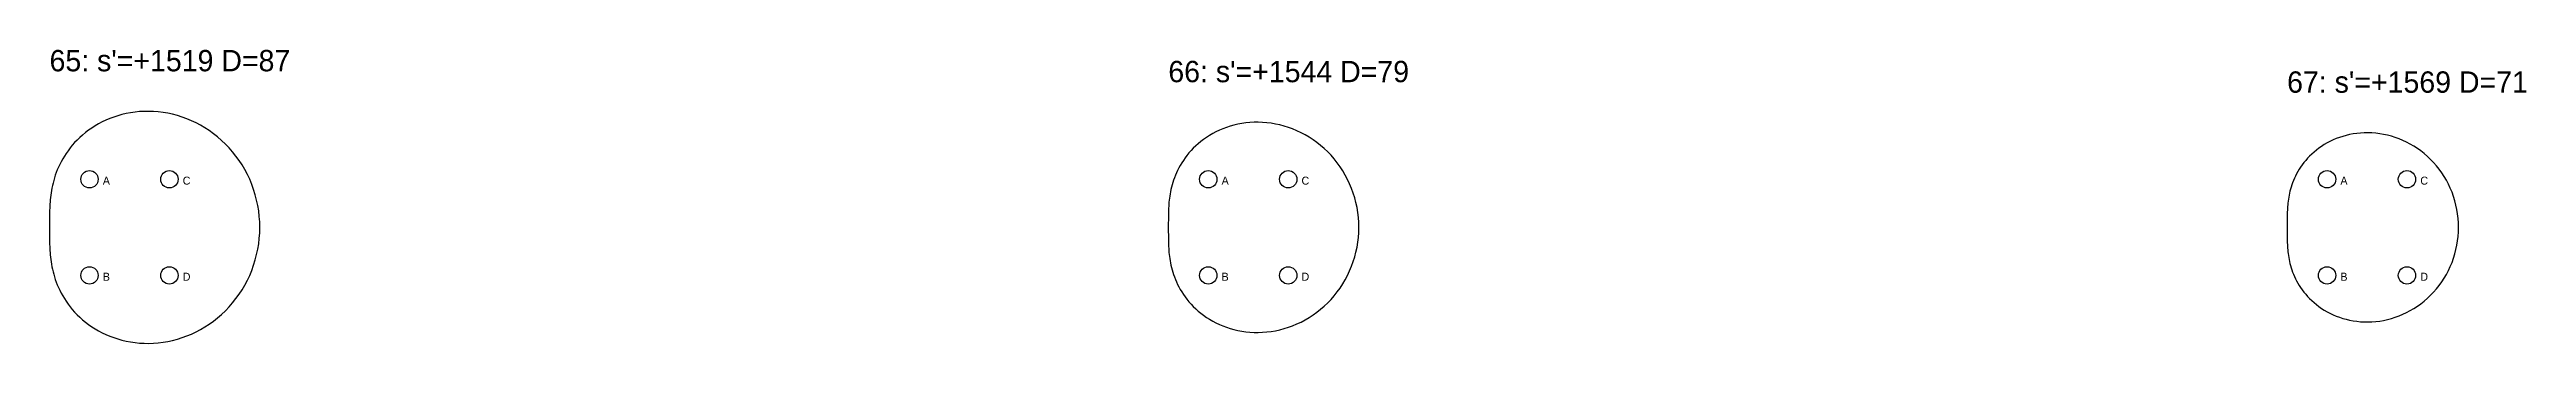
# Model space of a CAD drawing. Header units: millimetres. Extents: x 0 to 2007, y -5243 to 138.
# Drawn here: x 0 to 930, y -5243 to -5133 of the extents above; entities that cross this region are included whole.
import ezdxf

# ---------------------------------------------------------------- set-up
doc = ezdxf.new("R2010")
doc.units = ezdxf.units.MM
for name, color, linetype in [('DOWEL', 5, 'CONTINUOUS'), ('SLAB_65', 7, 'CONTINUOUS'), ('SLAB_66', 2, 'CONTINUOUS'), ('SLAB_67', 3, 'CONTINUOUS'), ('TEXT', 1, 'CONTINUOUS')]:
    doc.layers.add(name, color=color, linetype=linetype)

msp = doc.modelspace()

# ---------------------------------------------------------------- texts
at = {"layer": 'DOWEL'}
for s, p in [('A', (20, -5184)), ('C', (50, -5184)), ('A', (440, -5184)), ('C', (470, -5184)), ('A', (860, -5184)), ('C', (890, -5184)), ('B', (20, -5220)), ('D', (50, -5220)), ('B', (440, -5220)), ('D', (470, -5220)), ('B', (860, -5220)), ('D', (890, -5220))]:
    msp.add_text(s, height=3, dxfattribs=at).set_placement(p)
at = {"layer": 'TEXT'}
for s, p in [("65: s'=+1519 D=87", (0, -5141.545)), ("66: s'=+1544 D=79", (420, -5145.63)), ("67: s'=+1569 D=71", (840, -5149.568))]:
    msp.add_text(s, height=8, dxfattribs=at).set_placement(p)

# ---------------------------------------------------------------- linework, layer by layer
at = {"layer": 'DOWEL'}
for centre in [(15, -5182), (45, -5182), (435, -5182), (465, -5182), (855, -5182), (885, -5182), (15, -5218), (45, -5218), (435, -5218), (465, -5218), (855, -5218), (885, -5218)]:
    msp.add_circle(centre, 3.25, dxfattribs=at)
at = {"layer": 'SLAB_65'}
msp.add_lwpolyline([(78.948, -5200), (78.9, -5197.934), (78.755, -5195.873), (78.516, -5193.822), (78.181, -5191.786), (77.753, -5189.77), (77.232, -5187.779), (76.62, -5185.817), (75.919, -5183.89), (75.131, -5182.001), (74.258, -5180.156), (73.304, -5178.358), (72.27, -5176.611), (71.16, -5174.919), (69.977, -5173.287), (68.725, -5171.717), (67.407, -5170.212), (66.027, -5168.777), (64.59, -5167.412), (63.099, -5166.122), (61.558, -5164.908), (59.972, -5163.772), (58.345, -5162.717), (56.682, -5161.742), (54.987, -5160.851), (53.265, -5160.043), (51.52, -5159.319), (49.758, -5158.68), (47.982, -5158.125), (46.197, -5157.655), (44.408, -5157.268), (42.619, -5156.965), (40.834, -5156.745), (39.058, -5156.605), (37.294, -5156.545), (35.547, -5156.563), (33.82, -5156.658), (32.117, -5156.826), (30.442, -5157.066), (28.797, -5157.375), (27.187, -5157.751), (25.613, -5158.19), (24.079, -5158.691), (22.586, -5159.249), (21.139, -5159.862), (19.737, -5160.526), (18.383, -5161.239), (17.079, -5161.996), (15.826, -5162.794), (14.625, -5163.63), (13.477, -5164.501), (12.383, -5165.403), (11.342, -5166.332), (10.356, -5167.285), (9.424, -5168.259), (8.545, -5169.25), (7.719, -5170.256), (6.947, -5171.273), (6.226, -5172.298), (5.555, -5173.328), (4.934, -5174.361), (4.361, -5175.394), (3.835, -5176.425), (3.354, -5177.45), (2.915, -5178.47), (2.518, -5179.48), (2.161, -5180.48), (1.84, -5181.467), (1.555, -5182.442), (1.302, -5183.401), (1.08, -5184.345), (0.887, -5185.273), (0.72, -5186.183), (0.577, -5187.076), (0.456, -5187.952), (0.354, -5188.809), (0.27, -5189.649), (0.202, -5190.472), (0.148, -5191.278), (0.105, -5192.068), (0.072, -5192.842), (0.047, -5193.602), (0.03, -5194.349), (0.017, -5195.083), (0.009, -5195.807), (0.005, -5196.521), (0.002, -5197.226), (0.001, -5197.926), (0, -5198.62), (0, -5199.311), (0, -5200), (0, -5200.689), (0, -5201.38), (0.001, -5202.074), (0.002, -5202.774), (0.005, -5203.479), (0.009, -5204.193), (0.017, -5204.917), (0.03, -5205.651), (0.047, -5206.398), (0.072, -5207.158), (0.105, -5207.932), (0.148, -5208.722), (0.202, -5209.528), (0.27, -5210.351), (0.354, -5211.191), (0.456, -5212.048), (0.577, -5212.924), (0.72, -5213.817), (0.887, -5214.727), (1.08, -5215.655), (1.302, -5216.599), (1.555, -5217.558), (1.84, -5218.533), (2.161, -5219.52), (2.518, -5220.52), (2.915, -5221.53), (3.354, -5222.55), (3.835, -5223.575), (4.361, -5224.606), (4.934, -5225.639), (5.555, -5226.672), (6.226, -5227.702), (6.947, -5228.727), (7.719, -5229.744), (8.545, -5230.75), (9.424, -5231.741), (10.356, -5232.715), (11.342, -5233.668), (12.383, -5234.597), (13.477, -5235.499), (14.625, -5236.37), (15.826, -5237.206), (17.079, -5238.004), (18.383, -5238.761), (19.737, -5239.474), (21.139, -5240.138), (22.586, -5240.751), (24.079, -5241.309), (25.613, -5241.81), (27.187, -5242.249), (28.797, -5242.625), (30.442, -5242.934), (32.117, -5243.174), (33.82, -5243.342), (35.547, -5243.437), (37.294, -5243.455), (39.058, -5243.395), (40.834, -5243.255), (42.619, -5243.035), (44.408, -5242.732), (46.197, -5242.345), (47.982, -5241.875), (49.758, -5241.32), (51.52, -5240.681), (53.265, -5239.957), (54.987, -5239.149), (56.682, -5238.258), (58.345, -5237.283), (59.972, -5236.228), (61.558, -5235.092), (63.099, -5233.878), (64.59, -5232.588), (66.027, -5231.223), (67.407, -5229.788), (68.725, -5228.283), (69.977, -5226.713), (71.16, -5225.081), (72.27, -5223.389), (73.304, -5221.642), (74.258, -5219.844), (75.131, -5217.999), (75.919, -5216.11), (76.62, -5214.183), (77.232, -5212.221), (77.753, -5210.23), (78.181, -5208.214), (78.516, -5206.178), (78.755, -5204.127), (78.9, -5202.066)], close=True, dxfattribs=at)
at = {"layer": 'SLAB_66'}
msp.add_lwpolyline([(491.526, -5200), (491.482, -5198.128), (491.352, -5196.261), (491.135, -5194.403), (490.831, -5192.558), (490.443, -5190.732), (489.971, -5188.928), (489.417, -5187.151), (488.782, -5185.405), (488.068, -5183.693), (487.277, -5182.021), (486.412, -5180.392), (485.476, -5178.81), (484.47, -5177.277), (483.399, -5175.798), (482.264, -5174.376), (481.07, -5173.013), (479.82, -5171.712), (478.518, -5170.476), (477.167, -5169.307), (475.771, -5168.207), (474.334, -5167.178), (472.86, -5166.222), (471.353, -5165.339), (469.818, -5164.531), (468.258, -5163.799), (466.677, -5163.143), (465.08, -5162.564), (463.471, -5162.062), (461.854, -5161.635), (460.233, -5161.286), (458.612, -5161.011), (456.995, -5160.811), (455.386, -5160.685), (453.788, -5160.63), (452.205, -5160.647), (450.64, -5160.732), (449.098, -5160.885), (447.58, -5161.102), (446.09, -5161.382), (444.631, -5161.723), (443.205, -5162.121), (441.815, -5162.574), (440.463, -5163.08), (439.151, -5163.635), (437.881, -5164.237), (436.655, -5164.883), (435.474, -5165.569), (434.339, -5166.292), (433.251, -5167.05), (432.21, -5167.838), (431.219, -5168.655), (430.276, -5169.497), (429.382, -5170.36), (428.538, -5171.243), (427.742, -5172.141), (426.994, -5173.052), (426.294, -5173.973), (425.64, -5174.902), (425.033, -5175.835), (424.47, -5176.771), (423.951, -5177.707), (423.475, -5178.641), (423.038, -5179.57), (422.641, -5180.494), (422.282, -5181.409), (421.958, -5182.315), (421.667, -5183.21), (421.409, -5184.092), (421.18, -5184.962), (420.979, -5185.817), (420.804, -5186.657), (420.652, -5187.482), (420.523, -5188.291), (420.413, -5189.084), (420.321, -5189.861), (420.245, -5190.623), (420.183, -5191.368), (420.134, -5192.098), (420.095, -5192.814), (420.065, -5193.515), (420.043, -5194.204), (420.027, -5194.88), (420.016, -5195.546), (420.009, -5196.201), (420.004, -5196.848), (420.002, -5197.487), (420.001, -5198.121), (420, -5198.75), (420, -5199.376), (420, -5200), (420, -5200.624), (420, -5201.25), (420.001, -5201.879), (420.002, -5202.513), (420.004, -5203.152), (420.009, -5203.799), (420.016, -5204.454), (420.027, -5205.12), (420.043, -5205.796), (420.065, -5206.485), (420.095, -5207.186), (420.134, -5207.902), (420.183, -5208.632), (420.245, -5209.377), (420.321, -5210.139), (420.413, -5210.916), (420.523, -5211.709), (420.652, -5212.518), (420.804, -5213.343), (420.979, -5214.183), (421.18, -5215.038), (421.409, -5215.908), (421.667, -5216.79), (421.958, -5217.685), (422.282, -5218.591), (422.641, -5219.506), (423.038, -5220.43), (423.475, -5221.359), (423.951, -5222.293), (424.47, -5223.229), (425.033, -5224.165), (425.64, -5225.098), (426.294, -5226.027), (426.994, -5226.948), (427.742, -5227.859), (428.538, -5228.757), (429.382, -5229.64), (430.276, -5230.503), (431.219, -5231.345), (432.21, -5232.162), (433.251, -5232.95), (434.339, -5233.708), (435.474, -5234.431), (436.655, -5235.117), (437.881, -5235.763), (439.151, -5236.365), (440.463, -5236.92), (441.815, -5237.426), (443.205, -5237.879), (444.631, -5238.277), (446.09, -5238.618), (447.58, -5238.898), (449.098, -5239.115), (450.64, -5239.268), (452.205, -5239.353), (453.788, -5239.37), (455.386, -5239.315), (456.995, -5239.189), (458.612, -5238.989), (460.233, -5238.714), (461.854, -5238.365), (463.471, -5237.938), (465.08, -5237.436), (466.677, -5236.857), (468.258, -5236.201), (469.818, -5235.469), (471.353, -5234.661), (472.86, -5233.778), (474.334, -5232.822), (475.771, -5231.793), (477.167, -5230.693), (478.518, -5229.524), (479.82, -5228.288), (481.07, -5226.987), (482.264, -5225.624), (483.399, -5224.202), (484.47, -5222.723), (485.476, -5221.19), (486.412, -5219.608), (487.277, -5217.979), (488.068, -5216.307), (488.782, -5214.595), (489.417, -5212.849), (489.971, -5211.072), (490.443, -5209.268), (490.831, -5207.442), (491.135, -5205.597), (491.352, -5203.739), (491.482, -5201.872)], close=True, dxfattribs=at)
at = {"layer": 'SLAB_67'}
msp.add_lwpolyline([(904.372, -5200), (904.332, -5198.315), (904.215, -5196.635), (904.019, -5194.963), (903.747, -5193.303), (903.397, -5191.659), (902.973, -5190.035), (902.474, -5188.436), (901.902, -5186.864), (901.26, -5185.324), (900.548, -5183.82), (899.77, -5182.353), (898.927, -5180.929), (898.022, -5179.55), (897.057, -5178.219), (896.036, -5176.939), (894.962, -5175.712), (893.837, -5174.541), (892.665, -5173.429), (891.449, -5172.377), (890.192, -5171.387), (888.899, -5170.461), (887.573, -5169.6), (886.217, -5168.806), (884.835, -5168.079), (883.431, -5167.42), (882.008, -5166.83), (880.571, -5166.309), (879.123, -5165.856), (877.668, -5165.473), (876.209, -5165.158), (874.75, -5164.911), (873.295, -5164.731), (871.846, -5164.617), (870.408, -5164.568), (868.984, -5164.583), (867.576, -5164.66), (866.187, -5164.797), (864.821, -5164.993), (863.48, -5165.245), (862.167, -5165.551), (860.884, -5165.91), (859.633, -5166.318), (858.416, -5166.773), (857.236, -5167.273), (856.093, -5167.814), (854.989, -5168.395), (853.926, -5169.012), (852.904, -5169.663), (851.925, -5170.345), (850.989, -5171.055), (850.097, -5171.79), (849.248, -5172.548), (848.444, -5173.325), (847.684, -5174.119), (846.967, -5174.927), (846.294, -5175.747), (845.664, -5176.576), (845.076, -5177.412), (844.53, -5178.252), (844.023, -5179.095), (843.556, -5179.937), (843.127, -5180.777), (842.735, -5181.614), (842.377, -5182.445), (842.053, -5183.268), (841.762, -5184.084), (841.5, -5184.889), (841.268, -5185.683), (841.062, -5186.466), (840.881, -5187.236), (840.723, -5187.992), (840.587, -5188.734), (840.47, -5189.462), (840.372, -5190.176), (840.289, -5190.876), (840.22, -5191.56), (840.165, -5192.231), (840.12, -5192.889), (840.085, -5193.533), (840.059, -5194.164), (840.039, -5194.784), (840.024, -5195.392), (840.014, -5195.991), (840.008, -5196.581), (840.004, -5197.163), (840.002, -5197.739), (840, -5198.309), (840, -5198.875), (840, -5199.438), (840, -5200), (840, -5200.562), (840, -5201.125), (840, -5201.691), (840.002, -5202.261), (840.004, -5202.837), (840.008, -5203.419), (840.014, -5204.009), (840.024, -5204.608), (840.039, -5205.216), (840.059, -5205.836), (840.085, -5206.467), (840.12, -5207.111), (840.165, -5207.769), (840.22, -5208.44), (840.289, -5209.124), (840.372, -5209.824), (840.47, -5210.538), (840.587, -5211.266), (840.723, -5212.008), (840.881, -5212.764), (841.062, -5213.534), (841.268, -5214.317), (841.5, -5215.111), (841.762, -5215.916), (842.053, -5216.732), (842.377, -5217.555), (842.735, -5218.386), (843.127, -5219.223), (843.556, -5220.063), (844.023, -5220.905), (844.53, -5221.748), (845.076, -5222.588), (845.664, -5223.424), (846.294, -5224.253), (846.967, -5225.073), (847.684, -5225.881), (848.444, -5226.675), (849.248, -5227.452), (850.097, -5228.21), (850.989, -5228.945), (851.925, -5229.655), (852.904, -5230.337), (853.926, -5230.988), (854.989, -5231.605), (856.093, -5232.186), (857.236, -5232.727), (858.416, -5233.227), (859.633, -5233.682), (860.884, -5234.09), (862.167, -5234.449), (863.48, -5234.755), (864.821, -5235.007), (866.187, -5235.203), (867.576, -5235.34), (868.984, -5235.417), (870.408, -5235.432), (871.846, -5235.383), (873.295, -5235.269), (874.75, -5235.089), (876.209, -5234.842), (877.668, -5234.527), (879.123, -5234.144), (880.571, -5233.691), (882.008, -5233.17), (883.431, -5232.58), (884.835, -5231.921), (886.217, -5231.194), (887.573, -5230.4), (888.899, -5229.539), (890.192, -5228.613), (891.449, -5227.623), (892.665, -5226.571), (893.837, -5225.459), (894.962, -5224.288), (896.036, -5223.061), (897.057, -5221.781), (898.022, -5220.45), (898.927, -5219.071), (899.77, -5217.647), (900.548, -5216.18), (901.26, -5214.676), (901.902, -5213.136), (902.474, -5211.564), (902.973, -5209.965), (903.397, -5208.341), (903.747, -5206.697), (904.019, -5205.037), (904.215, -5203.365), (904.332, -5201.685)], close=True, dxfattribs=at)

msp.set_redraw_order([(e.dxf.handle, doc.entitydb.next_handle()) for e in msp.query("TEXT MTEXT ATTDEF DIMENSION ARC_DIMENSION")])  # texts and dimensions are drawn at this point

doc.saveas('drawing.dxf')
